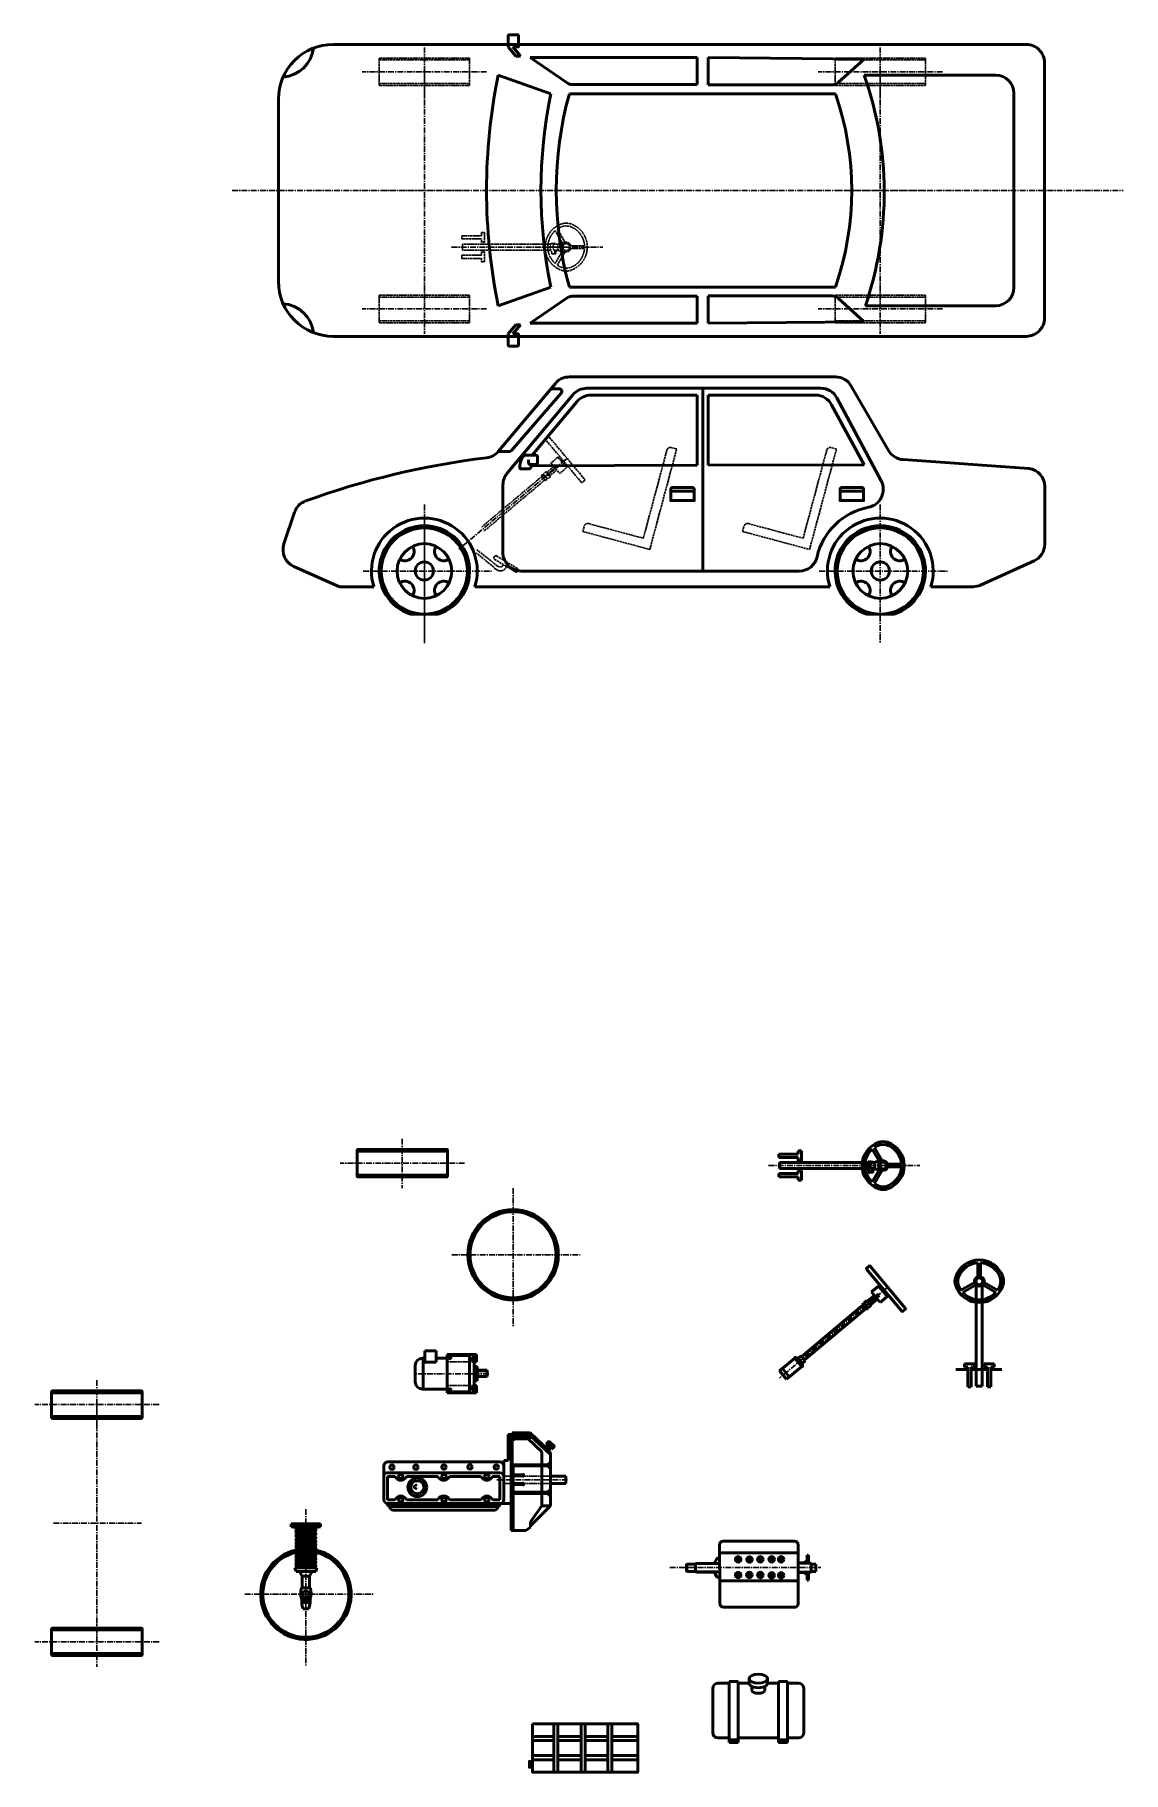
# Model space of a CAD drawing. Header units: millimetres. Extents: x 1201 to 14689, y -21074 to 18809.
# Drawn here: x 8720 to 14689, y -7993 to 1530 of the extents above; entities that cross this region are included whole.
import ezdxf

# ---------------------------------------------------------------- set-up
doc = ezdxf.new("R2010")
doc.units = ezdxf.units.MM
doc.linetypes.add('ACAD_ISO02W100', pattern=[15, 12, -3])
doc.linetypes.add('CENTER', pattern=[50.8, 31.75, -6.35, 6.35, -6.35])
for name, color, linetype, lineweight in [('中心线层', 1, 'CENTER', 25), ('剖面线层', 3, 'Continuous', 25), ('粗实线层', 250, 'Continuous', 50), ('虚线层', 4, 'ACAD_ISO02W100', 25)]:
    doc.layers.add(name, color=color, linetype=linetype, lineweight=lineweight)

# ---------------------------------------------------------------- blocks, each defined once
blk = doc.blocks.new('*X14')
at = {"layer": '粗实线层'}
for p, q in [((-160, 300), (-220, 300)), ((-160, 310), (-160, 300)), ((-160, 310), (-110, 310)), ((-160, 300), (-160, 0)), ((-110, 310), (-110, 300)), ((-50, 300), (-110, 300)), ((-110, 300), (-110, 0)), ((-50, 300), (-50, 325)), ((50, 300), (50, 325)), ((110, 300), (50, 300)), ((160, 310), (110, 310)), ((110, 310), (110, 300)), ((110, 300), (110, 0)), ((160, 310), (160, 300)), ((220, 300), (160, 300)), ((160, 300), (160, 0)), ((-250, 270), (-250, 30)), ((-35, 282.1), (-35, 260)), ((35, 282.1), (35, 260)), ((250, 30), (250, 270)), ((-220, 0), (-160, 0)), ((-160, 0), (-160, -10)), ((-110, 0), (-50, 0)), ((-110, -10), (-110, 0)), ((50, 0), (-50, 0)), ((50, 0), (110, 0)), ((110, -10), (110, 0)), ((160, 0), (220, 0)), ((160, 0), (160, -10)), ((-160, -25), (-160, -10)), ((-160, -10), (-110, -10)), ((-160, -10), (-110, -10)), ((-160, -25), (-110, -25)), ((-110, -25), (-110, -10)), ((160, -10), (110, -10)), ((110, -25), (110, -10)), ((110, -25), (160, -25)), ((160, -25), (160, -10))]:
    blk.add_line(p, q, dxfattribs=at)
for centre, start, end in [((-220, 270), 90, 180), ((220, 270), 0, 90), ((-220, 30), 180, 270), ((220, 30), 270, 360)]:
    blk.add_arc(centre, 30, start, end, dxfattribs=at)
blk.add_ellipse((0, 325), major_axis=(-50, 0), ratio=0.5, dxfattribs=at)
for centre, major_axis, ratio, start_param, end_param in [((0, 300), (-50, 0), 0.5, 0, 3.141593), ((0, 260), (35, 0), 0.428571, 3.141593, 6.283185)]:
    blk.add_ellipse(centre, major_axis=major_axis, ratio=ratio, start_param=start_param, end_param=end_param, dxfattribs=at)

msp = doc.modelspace()

# ---------------------------------------------------------------- hatches: boundary and pattern name
at = {"layer": '剖面线层'}
h = msp.add_hatch(dxfattribs=at)
h.set_pattern_fill('ANSI31', color=256, scale=2)
h.set_pattern_definition([(45, (1195.738, 14904.9104), (-4.490128, 4.490128), [])])
h.paths.add_polyline_path([(1582.4, -4184.9), (1563.1, -4184.9), (1563.1, -4129.1), (1553.1, -4129.1), (1553.1, -4197.9), (1582.4, -4197.9)])
h.paths.add_polyline_path([(1579.3, -4178.9), (1576.3, -4178.9, -0.309941), (1573.5, -4178.9), (1568.9, -4178.9, -0.309941), (1566.1, -4178.9), (1563.1, -4178.9), (1563.1, -4184.9), (1579.3, -4184.9)], flags=17)
h.paths.add_polyline_path([(1579.3, -4168.7), (1563.1, -4168.7), (1563.1, -4174.7), (1566.1, -4174.7, -0.309941), (1568.9, -4174.7), (1573.5, -4174.7, -0.309941), (1576.3, -4174.7), (1579.3, -4174.7)], flags=17)
h.paths.add_polyline_path([(1582.4, -4237.9), (1553.1, -4237.9), (1553.1, -4306.7), (1563.1, -4306.7), (1563.1, -4250.9), (1582.4, -4250.9)])
h.paths.add_polyline_path([(1579.3, -4250.9), (1563.1, -4250.9), (1563.1, -4256.9), (1566.1, -4256.9, -0.309941), (1568.9, -4256.9), (1573.5, -4256.9, -0.309941), (1576.3, -4256.9), (1579.3, -4256.9)], flags=17)
h.paths.add_polyline_path([(1579.3, -4261.1), (1576.3, -4261.1, -0.309941), (1573.5, -4261.1), (1568.9, -4261.1, -0.309941), (1566.1, -4261.1), (1563.1, -4261.1), (1563.1, -4267.1), (1579.3, -4267.1)], flags=17)
h.paths.add_polyline_path([(12160.3, 18797.6), (12179.5, 18797.6), (12179.5, 18809.5), (12160.3, 18809.5)], flags=9)

# ---------------------------------------------------------------- linework, layer by layer
at = {"layer": '中心线层', "lineweight": -3}
for p, q in [((10856.5, 1460.9), (10856.5, 1190)), ((13356.5, 1460.9), (13356.5, 1190)), ((11197.8, 1327.1), (10515.8, 1327.1)), ((13697.8, 1327.1), (13015.8, 1327.1)), ((10856.5, 160.9), (10856.5, -110)), ((13356.5, 160.9), (13356.5, -110)), ((11197.8, 27.1), (10515.8, 27.1)), ((13697.8, 27.1), (13015.8, 27.1)), ((10856.5, -1044.8), (10856.5, -1804.3)), ((13356.5, -1044.8), (13356.5, -1804.3)), ((10856.5, -1128), (10856.5, -1804.3)), ((10521.5, -1409.1), (11224.7, -1409.1)), ((13021.5, -1409.1), (13724.7, -1409.1)), ((10735.5, -4520.4), (10735.5, -4791.3)), ((11076.8, -4654.3), (10394.8, -4654.3)), ((11343, -4792), (11343, -5551.5)), ((11008, -5156.3), (11711.2, -5156.3)), ((9060.9, -5843.7), (9060.9, -6114.5)), ((9402.2, -5977.5), (8720.2, -5977.5)), ((10207, -6652.4), (10207, -7411.9)), ((9872, -7016.7), (10575.2, -7016.7)), ((9060.9, -7143.7), (9060.9, -7414.5)), ((9402.2, -7277.5), (8720.2, -7277.5))]:
    msp.add_line(p, q, dxfattribs=at)
at = {"layer": '中心线层'}
for p, q in [((10856.5, 1327.1), (10856.5, 27.1)), ((13356.5, 1327.1), (13356.5, 27.1)), ((9803.1, 677.1), (14688.6, 677.1)), ((10618.2, 677.1), (11101.7, 677.1)), ((13118.2, 677.1), (13601.7, 677.1)), ((11005.7, 366.3), (11835, 366.3)), ((11639, -791.5), (11044.9, -1290)), ((12743.7, -4667.4), (13573, -4667.4)), ((13397, -5334.5), (12802.9, -5833)), ((10996.5, -5732.9), (10996.5, -5713.3)), ((11126.5, -5732.9), (11126.5, -5713.3)), ((11209.1, -5808.1), (10800.1, -5808.1)), ((10984.5, -5723.1), (11008.4, -5723.1)), ((11138.4, -5723.1), (11114.5, -5723.1)), ((10984.5, -5893.1), (11008.4, -5893.1)), ((10996.5, -5883.3), (10996.5, -5902.9)), ((11138.4, -5893.1), (11114.5, -5893.1)), ((11126.5, -5883.3), (11126.5, -5902.9)), ((9060.9, -5977.5), (9060.9, -7277.5)), ((11254, -6389.8), (11641.6, -6389.8)), ((10207, -6550.2), (10207, -7349.7)), ((8822.6, -6627.5), (9306.1, -6627.5)), ((12202.5, -6870.2), (13031, -6870.2)), ((10183.3, -7016.7), (10230.8, -7016.7))]:
    msp.add_line(p, q, dxfattribs=at)
at = {"layer": '粗实线层'}
for p, q in [((11316.6, 1463.8), (11358.4, 1413.1)), ((11341.7, 1463.8), (11383.5, 1413.1)), ((11358.4, 1413.1), (11383.5, 1413.1)), ((11437.3, 1404.7), (12353.2, 1404.7)), ((11638.8, 1266.3), (11437.3, 1404.7)), ((12353.2, 1404.7), (12353.2, 1256.6)), ((12413.2, 1404.7), (13268.3, 1396.6)), ((12413.2, 1255.5), (12413.2, 1404.7)), ((13268.3, 1396.6), (13125, 1268.3)), ((11550.5, 1207), (11262, 1309.4)), ((12353.2, 1256.6), (11667.1, 1257.5)), ((13091.7, 1255.5), (12413.2, 1255.5)), ((13268.3, 1309.2), (13989.3, 1309.2)), ((11651.6, 1207), (13110.8, 1207)), ((14089.3, 1209.2), (14089.3, 677.1)), ((14089.3, 144.9), (14089.3, 677.1)), ((11550.5, 147.1), (11262, 44.7)), ((11651.6, 147.1), (13110.8, 147.1)), ((12353.2, 97.6), (11667.1, 96.6)), ((12353.2, -50.6), (12353.2, 97.6)), ((13091.7, 98.6), (12413.2, 98.6)), ((12413.2, 98.6), (12413.2, -50.6)), ((11638.8, 87.8), (11437.3, -50.6)), ((13268.3, -42.5), (13125, 85.8)), ((13274.4, 44.9), (13989.3, 44.9)), ((11316.6, -109.6), (11358.4, -59)), ((11341.7, -109.6), (11383.5, -59)), ((11358.4, -59), (11383.5, -59)), ((11437.3, -50.6), (12353.2, -50.6)), ((12413.2, -50.6), (13268.3, -42.5)), ((11262, -753.8), (11575, -380.8)), ((11651.6, -345.1), (13110.8, -345.1)), ((11310.8, -872.3), (11670.9, -443.1)), ((11334.3, -748.6), (11606.8, -434.9)), ((11595.5, -410.1), (11550.5, -410.1)), ((11747.5, -407.4), (13030.6, -407.2)), ((11769.7, -445.3), (12353.2, -445.2)), ((12353.2, -445.2), (12353.2, -829.6)), ((12383.2, -407.3), (12383.2, -1409.1)), ((12413.2, -445.2), (13001.6, -445.1)), ((12413.2, -445.2), (12413.2, -829.4)), ((13118.8, -460.2), (13361.1, -914.3)), ((13197.4, -395.1), (13401.6, -748.9)), ((11447.5, -773.7), (11693.1, -481)), ((13268.3, -826.4), (13089.5, -497.4)), ((11262, -753.8), (11323, -753.8)), ((11384.6, -849.9), (11424.7, -849.9)), ((11398.6, -780.2), (11403.1, -777.1)), ((11467.6, -773.7), (11414.3, -773.7)), ((11427.3, -814.6), (11427.3, -800.3)), ((11467.5, -824.6), (11437.3, -824.6)), ((11442.1, -836.9), (11442.1, -824.6)), ((11442.1, -832.8), (12353.2, -829.6)), ((11467.5, -824.6), (11467.6, -824.6)), ((11477.6, -814.6), (11477.6, -783.7)), ((12413.2, -829.4), (13268.3, -826.4)), ((13481.3, -798.6), (14171.2, -846.6)), ((11287.4, -936.5), (11287.4, -1309.1)), ((14258, -945.7), (14258, -1262.3)), ((12207.6, -970.7), (12336, -970.7)), ((13136.1, -970.7), (13264.6, -970.7)), ((10086.8, -1260.9), (10144.9, -1087.1)), ((10391.2, -1495.1), (10141.1, -1384)), ((11387.4, -1409.1), (12912.2, -1409.1)), ((13906, -1486.2), (14199.3, -1353.4)), ((10391.2, -1495.1), (10579.6, -1495.1)), ((11133.5, -1495.1), (13079.6, -1495.1)), ((13633.5, -1495.1), (13864.7, -1495.1)), ((10780.3, -1645.1), (10932.7, -1645.1)), ((13280.3, -1645.1), (13432.7, -1645.1)), ((13366.1, -4641.8), (13323.9, -4568.2)), ((10487.5, -4589.3), (10983.5, -4589.3)), ((12800.3, -4623), (12800.3, -4605.2)), ((12800.3, -4605.2), (12906.9, -4605.2)), ((12895.1, -4623), (12800.3, -4623)), ((13287.6, -4651.1), (12804.1, -4651.1)), ((12804.1, -4651.1), (12804.1, -4683.7)), ((12906.9, -4623), (12895.1, -4623)), ((12906.9, -4605.2), (12906.9, -4587.4)), ((12906.9, -4587.4), (12924.7, -4587.4)), ((12906.9, -4640.8), (12906.9, -4623)), ((12924.7, -4640.8), (12906.9, -4640.8)), ((12924.7, -4587.4), (12924.7, -4640.8)), ((13289.6, -4647.5), (13308.2, -4646.5)), ((13328.5, -4651.1), (13304.6, -4651.1)), ((13353.1, -4649.3), (13311.5, -4577.9)), ((13330.2, -4647.2), (13366.1, -4641.8)), ((13397.5, -4660), (13472.8, -4660)), ((10487.5, -4719.3), (10983.5, -4719.3)), ((12895.1, -4711.9), (12800.3, -4711.9)), ((12800.3, -4711.9), (12800.3, -4729.7)), ((12800.3, -4729.7), (12906.9, -4729.7)), ((13287.7, -4683.7), (12804.1, -4683.7)), ((12906.9, -4711.9), (12895.1, -4711.9)), ((12924.7, -4694.1), (12906.9, -4694.1)), ((12906.9, -4694.1), (12906.9, -4711.9)), ((12906.9, -4729.7), (12906.9, -4747.4)), ((12906.9, -4747.4), (12924.7, -4747.4)), ((12924.7, -4747.4), (12924.7, -4694.1)), ((13292.1, -4690.6), (13293.2, -4702.1)), ((13293.2, -4702.1), (13293.3, -4702.1)), ((13296.8, -4704.9), (13312.8, -4703.9)), ((13328.5, -4683.7), (13304.7, -4683.7)), ((13309.3, -4689.3), (13310.4, -4701.5)), ((13353.2, -4685.7), (13311.4, -4756.8)), ((13366, -4693.1), (13324, -4766.7)), ((13330.2, -4687.7), (13366, -4693.1)), ((13397.5, -4674.8), (13472.8, -4674.8)), ((13474.7, -5465.4), (13281.5, -5235.2)), ((13294.5, -5218.8), (13282.1, -5229.2)), ((13300.4, -5219.3), (13493.6, -5449.6)), ((13891.7, -5276.2), (13891.7, -5200)), ((13906.7, -5276.2), (13906.7, -5200)), ((13346.5, -5328), (13308.5, -5359.9)), ((13346.5, -5328), (13308.5, -5359.9)), ((13346.5, -5328), (13364.1, -5349)), ((13873.2, -5308), (13798.8, -5350.8)), ((13880.8, -5321.2), (13808.6, -5363.3)), ((13882.7, -5311.6), (13882.7, -5876.9)), ((13915.7, -5311.6), (13915.7, -5876.9)), ((13917.7, -5321.1), (13989.7, -5363.4)), ((13925.1, -5308.1), (13999.7, -5350.7)), ((13264.2, -5422.9), (13256.6, -5429.3)), ((13264.2, -5422.9), (13286.8, -5449.8)), ((13271.2, -5423.6), (13267.4, -5426.7)), ((13283.2, -5407), (13268, -5419.8)), ((13290.6, -5446.6), (13268, -5419.8)), ((13286.4, -5410.8), (13283.2, -5407)), ((13291.5, -5416.8), (13283.9, -5423.2)), ((13283.9, -5423.2), (13290, -5430.4)), ((13324.4, -5378.9), (13286.4, -5410.8)), ((13302.6, -5430.1), (13286.4, -5410.8)), ((13297.6, -5424), (13290, -5430.4)), ((13332, -5385.4), (13292.7, -5418.3)), ((13335.5, -5389.6), (13296.3, -5422.5)), ((13340.6, -5398.2), (13302.6, -5430.1)), ((13308.5, -5359.9), (13330.7, -5386.4)), ((13344.5, -5372), (13330.5, -5383.7)), ((13336.9, -5391.3), (13330.5, -5383.7)), ((13330.5, -5383.7), (13332, -5385.4)), ((13332.5, -5388.5), (13347.7, -5375.8)), ((13334.3, -5390.6), (13356.5, -5417.2)), ((13336.9, -5391.3), (13335.5, -5389.6)), ((13350.9, -5379.6), (13336.9, -5391.3)), ((13347.7, -5375.8), (13344.5, -5372)), ((13347.7, -5375.8), (13350.9, -5379.6)), ((13394.6, -5385.3), (13356.5, -5417.2)), ((13370, -5340.6), (13362.4, -5347)), ((13364.1, -5349), (13394.6, -5385.3)), ((13378.6, -5366.3), (13386.2, -5359.9)), ((13259.8, -5433.1), (12925.4, -5713.8)), ((13276, -5452.4), (12941.5, -5733)), ((13259.8, -5433.1), (13031.8, -5624.5)), ((13276, -5452.4), (13256.6, -5429.3)), ((13276, -5452.4), (13279.2, -5456.2)), ((13286.8, -5449.8), (13279.2, -5456.2)), ((13287.4, -5442.8), (13283.6, -5446)), ((13305.8, -5433.9), (13290.6, -5446.6)), ((13302.6, -5430.1), (13305.8, -5433.9)), ((13493, -5455.5), (13480.6, -5465.9)), ((10858.2, -5745.8), (10858.2, -5682.9)), ((10858.2, -5682.9), (10920.4, -5682.9)), ((10920.4, -5745.8), (10920.4, -5682.9)), ((11141.5, -5703.1), (10981.5, -5703.1)), ((10981.5, -5703.1), (10981.5, -5743.1)), ((10981.5, -5708.1), (11103.7, -5708.1)), ((10981.5, -5908.1), (10981.5, -5708.1)), ((11103.7, -5908.1), (11103.7, -5708.1)), ((11141.5, -5703.1), (11141.5, -5743.1)), ((12922.2, -5710), (12907, -5722.7)), ((12925.4, -5713.8), (12922.2, -5710)), ((10806.5, -5853.1), (10806.5, -5763.1)), ((10858.2, -5723.1), (10846.5, -5723.1)), ((10849.4, -5893.1), (10849.4, -5723.1)), ((10920.4, -5745.8), (10858.2, -5745.8)), ((10981.5, -5723.1), (10920.4, -5723.1)), ((11129.5, -5730.1), (11103.7, -5730.1)), ((11129.5, -5886.1), (11129.5, -5730.1)), ((11141.5, -5743.1), (11129.5, -5743.1)), ((11146.5, -5768.1), (11129.5, -5768.1)), ((11146.5, -5848.1), (11146.5, -5768.1)), ((11201.5, -5792.1), (11146.5, -5792.1)), ((11152.2, -5788.6), (11201.5, -5788.6)), ((11152.2, -5792.1), (11152.2, -5788.6)), ((11201.5, -5824.1), (11201.5, -5788.6)), ((12887.7, -5722.9), (12804.1, -5793.1)), ((12804.1, -5793.1), (12842.4, -5838.7)), ((12819.3, -5780.3), (12857.6, -5825.9)), ((12926, -5768.5), (12842.4, -5838.7)), ((12906.9, -5745.7), (12887.7, -5722.9)), ((12910.7, -5742.5), (12891.5, -5719.7)), ((12907, -5722.7), (12891.5, -5719.7)), ((12906.9, -5745.7), (12926, -5768.5)), ((12907, -5722.7), (12929.5, -5749.6)), ((12910.7, -5742.5), (12929.8, -5765.3)), ((12925.4, -5713.8), (12941.5, -5733)), ((12944.7, -5736.8), (12929.5, -5749.6)), ((12929.5, -5749.6), (12929.8, -5765.3)), ((12941.5, -5733), (12944.7, -5736.8)), ((13836.2, -5784.8), (13770.2, -5784.8)), ((13818.2, -5772.8), (13818.2, -5754.8)), ((13818.2, -5754.8), (13872.2, -5754.8)), ((13836.2, -5772.8), (13818.2, -5772.8)), ((13836.2, -5880.8), (13836.2, -5772.8)), ((13854.2, -5772.8), (13854.2, -5784.8)), ((13872.2, -5772.8), (13854.2, -5772.8)), ((13944.2, -5784.8), (13854.2, -5784.8)), ((13854.2, -5784.8), (13854.2, -5880.8)), ((13872.2, -5754.8), (13872.2, -5772.8)), ((13980.2, -5754.8), (13926.2, -5754.8)), ((13926.2, -5754.8), (13926.2, -5772.8)), ((13926.2, -5772.8), (13944.2, -5772.8)), ((13944.2, -5772.8), (13944.2, -5784.8)), ((13944.2, -5784.8), (13944.2, -5880.8)), ((13962.2, -5880.8), (13962.2, -5772.8)), ((13962.2, -5772.8), (13980.2, -5772.8)), ((14023.5, -5784.8), (13962.2, -5784.8)), ((13980.2, -5772.8), (13980.2, -5754.8)), ((10981.5, -5893.1), (10846.5, -5893.1)), ((10981.5, -5913.1), (10981.5, -5873.1)), ((11129.5, -5886.1), (11103.7, -5886.1)), ((11146.5, -5848.1), (11129.5, -5848.1)), ((11129.5, -5873.1), (11141.5, -5873.1)), ((11141.5, -5913.1), (11141.5, -5873.1)), ((11201.5, -5824.1), (11146.5, -5824.1)), ((13854.2, -5880.8), (13836.2, -5880.8)), ((13882.7, -5876.9), (13915.7, -5876.9)), ((13944.2, -5880.8), (13962.2, -5880.8)), ((8812.9, -5912.5), (9308.9, -5912.5)), ((10981.5, -5908.1), (11103.7, -5908.1)), ((11141.5, -5913.1), (10981.5, -5913.1)), ((8812.9, -6042.5), (9308.9, -6042.5)), ((11316, -6283.6), (11316, -6142.1)), ((11328, -6142.1), (11316, -6142.1)), ((11338.8, -6142), (11328, -6142)), ((11331.9, -6142), (11331.9, -6667.6)), ((11435.9, -6132.9), (11338.8, -6132.9)), ((11338.8, -6132.9), (11338.8, -6301.9)), ((11431.8, -6142.1), (11338.8, -6142.1)), ((11353.7, -6157.7), (11345.8, -6149.7)), ((11353.7, -6165.5), (11345.8, -6173.4)), ((11448.4, -6157.7), (11353.7, -6157.7)), ((11419.3, -6165.5), (11353.7, -6165.5)), ((11419.3, -6165.5), (11425.5, -6165.5)), ((11425.5, -6165.5), (11501.4, -6236.3)), ((11431.8, -6142.1), (11548.2, -6251.5)), ((11545.2, -6235.1), (11435.9, -6132.9)), ((11524.7, -6194.6), (11536.1, -6184)), ((11533.9, -6181.9), (11538.3, -6177.8)), ((11536.1, -6184), (11533.9, -6181.9)), ((11536.1, -6184), (11564.9, -6211.1)), ((11538.3, -6177.8), (11571.5, -6209.1)), ((11291.4, -6283.6), (11316, -6283.6)), ((11291.4, -6283.6), (11291.4, -6371.8)), ((11501.4, -6236.3), (11501.4, -6307.9)), ((11522.4, -6213.8), (11533.5, -6202.8)), ((11533.5, -6202.8), (11524.7, -6194.6)), ((11533.5, -6202.8), (11544.8, -6213.4)), ((11544.8, -6213.4), (11533.8, -6224.4)), ((11544.8, -6213.4), (11553.6, -6221.7)), ((11548.2, -6251.5), (11545.2, -6235.1)), ((11548.2, -6533.3), (11548.2, -6251.5)), ((11553.6, -6221.7), (11564.9, -6211.1)), ((11564.9, -6211.1), (11567.1, -6213.2)), ((11567.1, -6213.2), (11571.5, -6209.1)), ((10634.6, -6366.9), (10634.6, -6312.3)), ((10634.6, -6366.9), (10634.6, -6499)), ((10650.2, -6351.3), (11270.9, -6351.3)), ((10655.2, -6291.8), (10994.9, -6291.8)), ((10655.2, -6371.8), (10696.2, -6371.8)), ((10655.2, -6371.8), (10655.2, -6499)), ((10655.2, -6371.8), (10655.2, -6392.3)), ((10757.8, -6371.8), (10931.2, -6371.8)), ((10994.9, -6291.8), (11270.9, -6291.8)), ((10994.9, -6371.8), (11168.3, -6371.8)), ((11229.8, -6371.8), (11270.9, -6371.8)), ((11270.9, -6371.8), (11270.9, -6499)), ((11291.4, -6371.8), (11291.4, -6499)), ((11338.8, -6301.9), (11343.6, -6307.9)), ((11532.4, -6307.9), (11343.6, -6307.9)), ((11343.6, -6307.9), (11343.6, -6667.6)), ((11532.4, -6313.9), (11343.6, -6313.9)), ((11343.6, -6361.9), (11397.6, -6361.9)), ((11397.6, -6367.9), (11343.6, -6367.9)), ((11397.6, -6361.9), (11403.6, -6355.9)), ((11397.6, -6361.9), (11397.6, -6367.9)), ((11397.6, -6367.9), (11403.6, -6373.9)), ((11501.4, -6313.9), (11501.4, -6458.1)), ((11532.4, -6307.9), (11543.6, -6296.4)), ((11532.4, -6307.9), (11532.4, -6313.9)), ((11532.4, -6313.9), (11543.6, -6324.9)), ((11548.2, -6369.8), (11632.1, -6369.8)), ((11632.1, -6369.8), (11632.1, -6409.8)), ((10815.4, -6415.3), (10796.1, -6428.9)), ((10796.1, -6428.9), (10814.7, -6440.7)), ((11343.6, -6410.1), (11397.6, -6410.1)), ((11397.6, -6416.1), (11343.6, -6416.1)), ((11532.4, -6458.1), (11343.6, -6458.1)), ((11532.4, -6464.1), (11343.6, -6464.1)), ((11397.6, -6410.1), (11403.6, -6404.1)), ((11397.6, -6410.1), (11397.6, -6416.1)), ((11397.6, -6416.1), (11403.6, -6422.1)), ((11501.4, -6464.1), (11501.4, -6533.3)), ((11532.4, -6458.1), (11543.6, -6446.7)), ((11532.4, -6458.1), (11532.4, -6464.1)), ((11532.4, -6464.1), (11543.6, -6475.3)), ((11632.1, -6409.8), (11548.2, -6409.8)), ((10655.2, -6499), (10696.2, -6499)), ((11331.9, -6519.5), (10655.2, -6519.5)), ((10655.2, -6519.5), (10655.2, -6523.9)), ((11258.9, -6535.9), (10667.2, -6535.9)), ((10667.2, -6535.9), (10667.2, -6538.5)), ((10685.2, -6556.5), (11240.9, -6556.5)), ((10757.8, -6499), (10931.2, -6499)), ((10994.9, -6499), (11168.3, -6499)), ((11229.8, -6499), (11270.9, -6499)), ((11258.9, -6535.9), (11258.9, -6538.5)), ((11270.9, -6519.5), (11270.9, -6523.9)), ((11548.2, -6533.3), (11438.7, -6642.5)), ((11501.4, -6533.3), (11438.7, -6619.2)), ((11548.2, -6533.3), (11501.4, -6533.3)), ((10287, -6631.7), (10127, -6631.7)), ((10127, -6631.7), (10127, -6646.7)), ((10127, -6646.7), (10287, -6646.7)), ((10147, -6656.7), (10147, -6646.7)), ((10147, -6656.7), (10267, -6656.7)), ((10147, -6656.7), (10267, -6656.7)), ((10157, -6666.7), (10257, -6661.7)), ((10257, -6661.7), (10157, -6671.7)), ((10183.5, -6669.1), (10184.6, -6665.3)), ((10229.2, -6664.5), (10228.9, -6663.1)), ((10267, -6656.7), (10267, -6646.7)), ((10287, -6646.7), (10287, -6631.7)), ((11413.4, -6667.6), (11438.7, -6648.5)), ((11438.7, -6619.2), (11438.7, -6648.5)), ((10157, -6681.7), (10257, -6671.7)), ((10157, -6681.7), (10179.2, -6683.9)), ((10157.1, -6691.3), (10256.6, -6681.2)), ((10157.1, -6701.3), (10257.1, -6691.2)), ((10157.1, -6701.3), (10177, -6703.3)), ((10157.1, -6712.8), (10256.6, -6702.7)), ((10157.1, -6722.8), (10257.1, -6712.7)), ((10157.1, -6722.8), (10177, -6724.7)), ((10157.1, -6733), (10256.6, -6723)), ((10157.1, -6743), (10257.1, -6732.9)), ((10157.1, -6750.9), (10256.6, -6740.9)), ((10157.1, -6743), (10177, -6745)), ((10157.1, -6760.9), (10257.1, -6750.8)), ((10157.1, -6770.3), (10256.6, -6760.2)), ((10157.1, -6760.9), (10177, -6762.9)), ((10169.7, -6670.5), (10167.5, -6666.2)), ((10177, -6691.7), (10180.5, -6679.4)), ((10177, -6691.7), (10237, -6691.7)), ((10177, -6691.7), (10177, -6772.4)), ((10237, -6691.7), (10232, -6674.2)), ((10233.4, -6678.9), (10256.6, -6681.2)), ((10237, -6781.4), (10237, -6691.7)), ((10237, -6700.7), (10256.6, -6702.7)), ((10237, -6721), (10256.6, -6723)), ((10237, -6738.9), (10256.6, -6740.9)), ((10237, -6758.3), (10256.6, -6760.2)), ((11331.9, -6667.6), (11413.4, -6667.6)), ((12477, -7011.5), (12474.8, -6745.6)), ((12494.8, -6725.5), (12885.9, -6725.8)), ((12905.9, -7068.5), (12905.9, -6745.8)), ((10157, -6827.3), (10256.5, -6817.2)), ((10157, -6837.3), (10257, -6827.2)), ((10157, -6846.8), (10256.5, -6836.7)), ((10157, -6837.3), (10184.5, -6840)), ((10157, -6856.8), (10257, -6846.7)), ((10157.1, -6780.3), (10257.1, -6770.2)), ((10157.1, -6789.4), (10256.6, -6779.4)), ((10157.1, -6780.3), (10177, -6782.3)), ((10157.1, -6799.4), (10257.1, -6789.3)), ((10157.1, -6808.4), (10256.6, -6798.3)), ((10157.1, -6799.4), (10184.6, -6802.2)), ((10157.1, -6818.4), (10257.1, -6808.3)), ((10157.1, -6818.4), (10184.6, -6821.1)), ((10177, -6772.4), (10177, -6786.7)), ((10178.5, -6786.7), (10177, -6786.7)), ((10178.5, -6786.7), (10184, -6786.7)), ((10184.5, -6796.7), (10184.5, -6844)), ((10184.5, -6834.5), (10184.5, -6840.9)), ((10184.5, -6854), (10184.5, -6860.4)), ((10184.6, -6796.7), (10184.6, -6803)), ((10184.6, -6815.6), (10184.6, -6822)), ((10229.5, -6792.1), (10229.5, -6839.5)), ((10229.5, -6814.5), (10256.5, -6817.2)), ((10229.5, -6830), (10229.5, -6838.6)), ((10229.5, -6834), (10256.5, -6836.7)), ((10229.5, -6849.5), (10229.5, -6858.1)), ((10257, -6856.7), (10229.5, -6854)), ((10229.6, -6792.1), (10229.6, -6800.8)), ((10229.6, -6795.6), (10256.6, -6798.3)), ((10229.6, -6811.1), (10229.6, -6819.7)), ((10237, -6777.4), (10256.6, -6779.4)), ((12296, -6851.6), (12294, -6853.6)), ((12294, -6853.6), (12294, -6889.6)), ((12296, -6851.6), (12296, -6871.6)), ((12344, -6851.6), (12296, -6851.6)), ((12340, -6851.6), (12340, -6851.6)), ((12475.6, -6848.8), (12344, -6848.8)), ((12344, -6848.8), (12344, -6894.4)), ((12344, -6851.6), (12344, -6871.6)), ((12344, -6851.6), (12344, -6851.6)), ((12350.6, -6847.8), (12349.6, -6848.8)), ((12349.6, -6848.8), (12475.6, -6848.8)), ((12443.5, -6847.8), (12350.6, -6847.8)), ((12447.9, -6845.2), (12460.6, -6822.1)), ((12467, -6819.5), (12465, -6819.5)), ((12474.6, -6819.5), (12467, -6819.5)), ((12475.2, -6790.7), (12905.9, -6790.7)), ((12939.4, -6842.6), (12905.9, -6844.4)), ((12950.2, -6846.5), (12905.9, -6846.5)), ((12950.2, -6846.5), (12977.8, -6846.5)), ((12953.2, -6834), (12954.2, -6834)), ((12953.2, -6843.5), (12963.2, -6843.5)), ((12956.2, -6803.5), (12956.2, -6819)), ((12956.2, -6803.5), (12963.2, -6803.5)), ((12956.2, -6819), (12956.2, -6832)), ((12956.2, -6832), (12956.2, -6832)), ((12963.2, -6803.5), (12963.2, -6841.5)), ((12963.2, -6843.5), (12963.2, -6821.5)), ((12963.2, -6841.3), (12963.2, -6843.5)), ((12977.8, -6846.5), (12977.8, -6896.5)), ((12977.8, -6851.6), (13003.1, -6851.6)), ((13003.1, -6851.6), (13003.1, -6891.6)), ((10147, -6871.7), (10267, -6871.7)), ((10147, -6871.7), (10267, -6871.7)), ((10147, -6871.7), (10153.3, -6893.1)), ((10153.3, -6893.1), (10260.8, -6893.1)), ((10157, -6861.8), (10257, -6856.7)), ((10157, -6856.8), (10184.5, -6859.5)), ((10157, -6871.7), (10257, -6866.7)), ((10187.2, -6918.5), (10172.6, -6893.1)), ((10184.5, -6870.3), (10184.5, -6871.7)), ((10187.2, -6981.7), (10187.2, -6918.5)), ((10187.2, -6918.5), (10207, -6918.5)), ((10226.8, -6918.5), (10207, -6918.5)), ((10226.8, -6918.5), (10241.4, -6893.1)), ((10226.8, -6981.7), (10226.8, -6918.5)), ((10229.5, -6868.1), (10229.5, -6871.7)), ((10267, -6871.7), (10260.8, -6893.1)), ((12296, -6891.6), (12294, -6889.6)), ((12296, -6891.6), (12296, -6871.6)), ((12344, -6891.6), (12296, -6891.6)), ((12340, -6891.6), (12340, -6891.6)), ((12344, -6891.6), (12344, -6871.6)), ((12344, -6891.6), (12344, -6891.6)), ((12476, -6894.4), (12344, -6894.4)), ((12349.6, -6894.4), (12350.6, -6895.4)), ((12349.6, -6894.4), (12476, -6894.4)), ((12443.5, -6895.4), (12350.6, -6895.4)), ((12447.9, -6898), (12460.6, -6921.1)), ((12467, -6923.7), (12465, -6923.7)), ((12477, -6923.7), (12467, -6923.7)), ((12476.4, -6943.5), (12905.9, -6943.5)), ((12950.2, -6896.5), (12905.9, -6896.5)), ((12905.9, -6898.6), (12939.4, -6900.4)), ((12950.2, -6896.5), (12977.8, -6896.5)), ((12953.2, -6899.5), (12963.2, -6899.5)), ((12953.2, -6909), (12954.2, -6909)), ((12956.2, -6924), (12956.2, -6911)), ((12956.2, -6911), (12956.2, -6911)), ((12956.2, -6939.5), (12956.2, -6924)), ((12956.2, -6939.5), (12963.2, -6939.5)), ((12963.2, -6899.5), (12963.2, -6921.5)), ((12963.2, -6901.5), (12963.2, -6899.5)), ((12963.2, -6921.5), (12963.2, -6939.5)), ((12977.8, -6891.6), (13003.1, -6891.6)), ((10183.3, -6981.7), (10230.8, -6981.7)), ((10183.3, -7041.7), (10230.8, -7041.7)), ((10184.5, -7041.7), (10184.5, -7061.7)), ((10229.5, -7041.7), (10229.5, -7061.7)), ((10232.5, -7041.7), (10229.5, -7046.1)), ((12477, -7011.5), (12477, -7067.3)), ((12477, -7011.5), (12477, -7067.3)), ((10184.5, -7051.7), (10229.5, -7051.7)), ((10184.5, -7061.7), (10229.5, -7061.7)), ((10192, -7096.7), (10222, -7096.7)), ((12885.8, -7088.5), (12497, -7087.3)), ((8812.9, -7212.5), (9308.9, -7212.5)), ((8812.9, -7342.5), (9308.9, -7342.5)), ((11450.3, -7796.2), (11566.4, -7796.2)), ((11566.4, -7727.8), (11566.4, -7992.5)), ((11588.6, -7727.8), (11588.6, -7992.5)), ((11588.6, -7796.2), (11716.3, -7796.2)), ((11716.3, -7727.8), (11716.3, -7992.5)), ((11738.5, -7727.8), (11738.5, -7992.5)), ((11738.5, -7796.2), (11862.2, -7796.2)), ((11862.2, -7727.8), (11862.2, -7992.5)), ((11884.3, -7727.8), (11884.3, -7992.5)), ((11884.3, -7796.2), (12026.6, -7796.2)), ((11450.3, -7819.3), (11566.4, -7819.3)), ((11450.3, -7901.1), (11566.4, -7901.1)), ((11588.6, -7819.3), (11716.3, -7819.3)), ((11588.6, -7901.1), (11716.3, -7901.1)), ((11738.5, -7819.3), (11862.2, -7819.3)), ((11738.5, -7901.1), (11862.2, -7901.1)), ((11884.3, -7819.3), (12026.6, -7819.3)), ((11884.3, -7901.1), (12026.6, -7901.1)), ((11450.3, -7924.2), (11566.4, -7924.2)), ((11588.6, -7924.2), (11716.3, -7924.2)), ((11738.5, -7924.2), (11862.2, -7924.2)), ((11884.3, -7924.2), (12026.6, -7924.2))]:
    msp.add_line(p, q, dxfattribs=at)
for points in [[(11316.6, 1463.8), (11316.6, 1525, -0.414214), (11321.6, 1530), (11367.4, 1530, -0.414214), (11372.4, 1525), (11372.4, 1463.8), (11341.7, 1463.8)], [(11316.6, -109.6), (11316.6, -170.9, 0.414214), (11321.6, -175.9), (11367.4, -175.9, 0.414214), (11372.4, -170.9), (11372.4, -109.6), (11341.7, -109.6)], [(10487.5, -4654.3), (10487.5, -4583.8, -0.414214), (10492.5, -4578.8), (10978.5, -4578.8, -0.414214), (10983.5, -4583.8), (10983.5, -4654.3)], [(10487.5, -4654.3), (10487.5, -4724.8, 0.414214), (10492.5, -4729.8), (10978.5, -4729.8, 0.414214), (10983.5, -4724.8), (10983.5, -4654.3)], [(8812.9, -5977.5), (8812.9, -5907, -0.414214), (8817.9, -5902), (9303.9, -5902, -0.414214), (9308.9, -5907), (9308.9, -5977.5)], [(8812.9, -5977.5), (8812.9, -6048, 0.414214), (8817.9, -6053), (9303.9, -6053, 0.414214), (9308.9, -6048), (9308.9, -5977.5)], [(8812.9, -7277.5), (8812.9, -7207, -0.414214), (8817.9, -7202), (9303.9, -7202, -0.414214), (9308.9, -7207), (9308.9, -7277.5)], [(8812.9, -7277.5), (8812.9, -7348, 0.414214), (8817.9, -7353), (9303.9, -7353, 0.414214), (9308.9, -7348), (9308.9, -7277.5)]]:
    msp.add_lwpolyline(points, format="xyb", dxfattribs=at)
for points in [[(10356.5, -122.9), (14156.5, -122.9, 0.414214), (14256.5, -22.9), (14256.5, 1377.1, 0.414214), (14156.5, 1477.1), (10356.5, 1477.1, 0.414214), (10056.5, 1177.1), (10056.5, 177.1, 0.414214)], [(12217.6, -951.3), (12326, -951.3, -0.414214), (12336, -961.3), (12336, -1023), (12207.6, -1023), (12207.6, -961.3, -0.414214)], [(13146.1, -951.3), (13254.6, -951.3, -0.414214), (13264.6, -961.3), (13264.6, -1023), (13136.1, -1023), (13136.1, -961.3, -0.414214)]]:
    msp.add_lwpolyline(points, format="xyb", close=True, dxfattribs=at)
for points in [[(11450.3, -7727.8), (12026.6, -7727.8), (12026.6, -7992.5), (11450.3, -7992.5)], [(11450.3, -7964.7), (11432.5, -7964.7), (11432.5, -7933.3), (11450.3, -7933.3)]]:
    msp.add_lwpolyline(points, close=True, dxfattribs=at)
for centre, radius in [((10856.5, -1409.1), 236), ((13356.5, -1409.1), 236), ((10856.5, -1409.1), 150), ((13356.5, -1409.1), 150), ((10856.5, -1409.1), 50), ((13356.5, -1409.1), 50), ((13372.2, -4667.4), 19), ((11343, -5156.3), 248), ((11343, -5156.3), 236), ((13899.2, -5301.8), 19.2), ((11126.5, -5723.1), 6.5), ((11126.5, -5893.1), 6.5), ((10678.9, -6320.6), 12), ((10727, -6371.8), 12), ((10818.1, -6430.8), 51.3), ((10809.9, -6320.6), 12), ((10963.8, -6319.7), 12), ((10964.2, -6371.8), 12), ((11106.3, -6318.8), 12), ((11199, -6371.8), 12), ((11250.6, -6319.7), 12), ((10818.1, -6430.8), 35.9), ((10727, -6499), 12), ((10964.2, -6499), 12), ((11199, -6499), 12), ((12577, -6825.9), 15), ((12577, -6825.9), 7.5), ((12639.3, -6826.9), 15), ((12639.3, -6826.9), 7.5), ((12698.7, -6825.9), 15), ((12698.7, -6825.9), 7.5), ((12760.8, -6825.6), 15), ((12760.8, -6825.6), 7.5), ((12812.6, -6825.6), 15), ((12812.6, -6825.6), 7.5), ((12577, -6911.7), 15), ((12577, -6911.7), 7.5), ((12638.3, -6910.7), 15), ((12638.3, -6910.7), 7.5), ((12698.7, -6911.7), 15), ((12698.7, -6911.7), 7.5), ((12760.8, -6913.6), 15), ((12760.8, -6913.6), 7.5), ((12812.6, -6913.6), 15), ((12812.6, -6913.6), 7.5), ((10207, -7016.7), 18)]:
    msp.add_circle(centre, radius, dxfattribs=at)
for centre, radius, start, end in [((10070.3, 1477.1), 179.1, 273.78431, 353.51706), ((14323.9, 677.1), 3126.5, 168.33129, 191.66871), ((11667.1, 1307.5), 50, 235.5091, 269.92078), ((13091.7, 1305.5), 50, 270, 311.84749), ((11449.7, 668.2), 1928.3, 341.14014, 19.41567), ((13989.3, 1209.2), 100, 0, 90), ((14089.5, 677.1), 2593.7, 168.21096, 191.78904), ((13560.5, 677.1), 1981.1, 164.48539, 195.51461), ((11573, 677.1), 1626.6, 340.98653, 19.01347), ((11667.1, 46.6), 50, 90.07922, 124.4909), ((13091.7, 48.6), 50, 48.15251, 90), ((13989.3, 144.9), 100, 270, 0), ((10070.3, -122.9), 179.1, 6.48294, 86.21569), ((11651.6, -445.1), 100, 90, 140), ((13110.8, -445.1), 100, 30, 90), ((11595.5, -425.1), 15, 319.01687, 90), ((11747.5, -507.4), 100, 90.00726, 140), ((11769.7, -545.3), 100, 90.0075, 140), ((13001.7, -545.1), 100, 28.51843, 90.0075), ((13030.6, -507.2), 100, 28.08212, 90.00726), ((11185.4, -689.5), 100, 276.88714, 320), ((11323, -738.8), 15, 270, 319.01687), ((13488.2, -698.9), 100, 210, 266.02496), ((11737.8, -5262.3), 4506, 96.88714, 109.87652), ((11384.6, -844.9), 5, 180.47674, 270), ((11414.3, -793.7), 20, 90, 123.83684), ((11425.6, -832.9), 17, 266.89402, 346.36561), ((11437.3, -814.6), 10, 180, 270), ((11467.6, -783.7), 10, 0, 90), ((11467.6, -814.6), 10, 270, 0), ((14158, -945.7), 100, 0, 82.42113), ((11387.4, -936.5), 100, 140, 180), ((13272.9, -961.4), 100, 280.57597, 28.08212), ((10239.7, -1118.8), 100, 109.87652, 161.52253), ((10856.5, -1409.1), 290, 342.74939, 197.25061), ((13356.5, -1409.1), 355.4, 100.57597, 167.31656), ((13356.5, -1409.1), 290, 342.74939, 197.25061), ((10856.5, -1409.1), 248, 287.89655, 252.10345), ((13356.5, -1409.1), 248, 287.89655, 252.10345), ((10181.6, -1292.6), 100, 161.52253, 246.0513), ((10750.4, -1303.1), 50, 234.59407, 35.40593), ((10962.6, -1303.1), 50, 144.59407, 305.40593), ((11387.4, -1309.1), 100, 180, 270), ((12912.2, -1309.1), 100, 270, 347.31656), ((13250.4, -1303.1), 50, 234.59407, 35.40593), ((13462.6, -1303.1), 50, 144.59407, 305.40593), ((14158, -1262.3), 100, 294.36343, 0), ((10750.4, -1515.2), 50, 324.59407, 125.40593), ((10962.6, -1515.2), 50, 54.59407, 215.40593), ((13250.4, -1515.2), 50, 324.59407, 125.40593), ((13462.6, -1515.2), 50, 54.59407, 215.40593), ((13864.7, -1395.1), 100, 270, 294.36343), ((13391.4, -4667.4), 134.7, 108.40848, 251.59152), ((13391.6, -4667.4), 120.1, 114.86329, 124.31123), ((13372.2, -4625.7), 74.1, 65.13671, 114.86329), ((13372.2, -4609.9), 74.1, 71.59152, 108.40848), ((13353.1, -4667.4), 134.7, 288.40848, 71.59152), ((13352.9, -4667.4), 120.1, 3.53645, 65.13671), ((13391.6, -4667.4), 120.1, 131.83423, 228.1047), ((13320.6, -4667.3), 36.8, 147.35333, 219.25782), ((13330.2, -4667.4), 30.3, 136.62796, 226.33829), ((13305.2, -4654.3), 8.28, 22.36597, 69.33653), ((13371.9, -4667.4), 46.3, 154.03895, 205.96105), ((13372.2, -4667.4), 26.4, 136.5609, 223.79204), ((13372.2, -4667.4), 26.4, 16.31386, 103.51984), ((13296.2, -4702), 2.91, 180.97801, 281.59443), ((13313.3, -4701), 2.91, 181.94294, 9.03609), ((13338.1, -4698.9), 21.9, 136.12198, 184.35248), ((13372.2, -4667.4), 26.4, 256.38967, 343.68614), ((13352.9, -4667.4), 120.1, 294.86329, 356.46355), ((13391.6, -4667.4), 120.1, 235.73879, 245.13671), ((13372.2, -4709.2), 74.1, 245.13671, 294.86329), ((13372.2, -4725), 74.1, 251.59152, 288.40848), ((13284.8, -5232.5), 4.2, 130, 220), ((13297.2, -5222), 4.2, 40, 130), ((13899.2, -5321.2), 136.4, 18.40848, 161.59152), ((13899.2, -5321.4), 121.6, 93.53645, 155.13671), ((13899.2, -5321.4), 121.6, 24.86329, 86.46355), ((13840.9, -5301.8), 75, 161.59152, 198.40848), ((13899.2, -5282.4), 136.4, 198.40848, 341.59152), ((13856.9, -5301.8), 75, 155.13671, 204.86329), ((13899.2, -5301.8), 26.7, 106.31386, 193.51984), ((13899.2, -5301.8), 26.7, 226.5609, 313.79204), ((13899.2, -5301.8), 26.7, 346.38967, 73.68614), ((13941.5, -5301.8), 75, 335.13671, 24.86329), ((13957.4, -5301.8), 75, 341.59152, 18.40848), ((13899.2, -5282.2), 121.6, 205.06777, 214.46569), ((13899.2, -5282.2), 121.6, 221.83423, 318.1047), ((13899.2, -5282.2), 121.6, 325.73879, 335.13671), ((13477.9, -5462.7), 4.2, 220, 310), ((13490.3, -5452.3), 4.2, 310, 40), ((10846.5, -5763.1), 40, 90, 180), ((12889.6, -5721.3), 2.48, 40, 220), ((12927.9, -5766.9), 2.48, 220, 40), ((10846.5, -5853.1), 40, 180, 270), ((10655.2, -6312.3), 20.5, 90, 180), ((10650.2, -6366.9), 15.6, 90, 180), ((10727, -6359), 33.3, 202.61986, 337.38014), ((10963, -6357.4), 35, 204.36442, 335.63558), ((11199, -6359), 33.3, 202.61986, 337.38014), ((11270.9, -6312.3), 20.5, 0, 90), ((11270.9, -6371.8), 20.5, 0, 90), ((10655.2, -6499), 20.5, 180, 270), ((10667.2, -6523.9), 12, 180, 270), ((10685.2, -6538.5), 18, 180, 270), ((10727, -6511.8), 33.3, 22.61986, 157.38014), ((10963, -6513.4), 35, 24.36442, 155.63558), ((11199, -6511.8), 33.3, 22.61986, 157.38014), ((11240.9, -6538.5), 18, 270, 0), ((11258.9, -6523.9), 12, 270, 0), ((11270.9, -6499), 20.5, 270, 0), ((10157, -6661.7), 5, 90, 270), ((10257, -6656.7), 5, 270, 0), ((10257, -6666.7), 5, 270, 90), ((10157, -6676.7), 5, 90, 270), ((10157.1, -6696.3), 5, 90, 270), ((10157.1, -6717.8), 5, 90, 270), ((10157.1, -6738), 5, 90, 270), ((10157.1, -6755.9), 5, 90, 270), ((10256.6, -6686.2), 5, 270, 90), ((10256.6, -6707.7), 5, 270, 90), ((10256.6, -6728), 5, 270, 90), ((10256.6, -6745.9), 5, 270, 90), ((10256.6, -6765.2), 5, 270, 90), ((12494.8, -6745.5), 20, 89.95131, 180.47081), ((12885.9, -6745.8), 20, 359.99776, 89.95131), ((10207, -7016.7), 248, 102.78903, 83.05204), ((10207, -7016.7), 236, 97.30312, 76.80636), ((10157, -6832.3), 5, 90, 270), ((10157, -6851.8), 5, 90, 270), ((10157.1, -6775.3), 5, 90, 270), ((10157.1, -6794.4), 5, 90, 270), ((10157.1, -6813.4), 5, 90, 270), ((10256.5, -6822.2), 5, 270, 90), ((10256.5, -6841.7), 5, 270, 90), ((10256.6, -6784.4), 5, 270, 90), ((10256.6, -6803.3), 5, 270, 90), ((12443.5, -6842.8), 5, 270, 331.16243), ((12465, -6824.5), 5, 90, 151.16243), ((12938.8, -6832.2), 10.4, 273.05092, 330.40364), ((12953.2, -6840), 6, 90, 153.61759), ((12953.2, -6846.5), 3, 90, 180), ((12954.2, -6832), 2, 270, 0), ((10157, -6866.8), 5, 90, 270), ((10257, -6861.7), 5, 270, 90), ((10257, -6871.7), 5, 0, 90), ((12443.5, -6900.4), 5, 28.83757, 90), ((12465, -6918.7), 5, 208.83757, 270), ((12938.8, -6910.8), 10.4, 29.38241, 87), ((12953.2, -6903), 6, 206.38241, 270), ((12953.2, -6896.5), 3, 180, 270), ((12954.2, -6911), 2, 0, 90), ((10280.4, -7011.7), 101.7, 162.83504, 197.16496), ((10133.6, -7011.7), 101.7, 342.83504, 17.16496), ((10284.5, -7058.6), 100, 181.78483, 202.40469), ((10129.6, -7058.6), 100, 337.59531, 358.21517), ((12497, -7067.3), 20, 180, 270), ((12885.9, -7068.5), 20, 269.82071, 359.99776)]:
    msp.add_arc(centre, radius, start, end, dxfattribs=at)
msp.add_open_spline([(11398.6, -780.2), (11391.8, -790.6), (11382.5, -811.9), (11379.5, -834.7), (11379.6, -845)], degree=3, knots=[0, 0, 0, 0, 15774.876169, 28750.810049, 28750.810049, 28750.810049, 28750.810049], dxfattribs=at)
at = {"layer": '虚线层'}
for p, q in [((10608.5, 1392.1), (11104.5, 1392.1)), ((13108.5, 1392.1), (13604.5, 1392.1)), ((10608.5, 1262.1), (11104.5, 1262.1)), ((13108.5, 1262.1), (13604.5, 1262.1)), ((11062.3, 410.7), (11062.3, 428.5)), ((11062.3, 428.5), (11168.9, 428.5)), ((11157.1, 410.7), (11062.3, 410.7)), ((11549.6, 382.6), (11066.1, 382.6)), ((11066.1, 382.6), (11066.1, 350)), ((11168.9, 410.7), (11157.1, 410.7)), ((11168.9, 428.5), (11168.9, 446.3)), ((11168.9, 446.3), (11186.7, 446.3)), ((11168.9, 392.9), (11168.9, 410.7)), ((11186.7, 392.9), (11168.9, 392.9)), ((11186.7, 446.3), (11186.7, 392.9)), ((11551.6, 386.2), (11570.2, 387.1)), ((11590.5, 382.6), (11566.6, 382.6)), ((11615.1, 384.4), (11573.5, 455.7)), ((11628.1, 391.9), (11585.9, 465.5)), ((11592.2, 386.5), (11628.1, 391.9)), ((11157.1, 321.8), (11062.3, 321.8)), ((11062.3, 321.8), (11062.3, 304)), ((11062.3, 304), (11168.9, 304)), ((11549.7, 350), (11066.1, 350)), ((11168.9, 321.8), (11157.1, 321.8)), ((11186.7, 339.6), (11168.9, 339.6)), ((11168.9, 339.6), (11168.9, 321.8)), ((11168.9, 304), (11168.9, 286.2)), ((11168.9, 286.2), (11186.7, 286.2)), ((11186.7, 286.2), (11186.7, 339.6)), ((11554.1, 343), (11555.2, 331.6)), ((11555.2, 331.6), (11555.3, 331.6)), ((11558.8, 328.8), (11574.8, 329.8)), ((11590.5, 350), (11566.7, 350)), ((11571.3, 344.4), (11572.4, 332.2)), ((11615.2, 348), (11573.4, 276.8)), ((11628, 340.6), (11586, 267)), ((11592.2, 346), (11628, 340.6)), ((11659.5, 373.7), (11734.8, 373.7)), ((11659.5, 358.8), (11734.8, 358.8)), ((10608.5, 92.1), (11104.5, 92.1)), ((13108.5, 92.1), (13604.5, 92.1)), ((10608.5, -37.9), (11104.5, -37.9)), ((13108.5, -37.9), (13604.5, -37.9)), ((11716.7, -922.5), (11523.5, -692.2)), ((11536.5, -675.9), (11524.1, -686.3)), ((11542.4, -676.4), (11735.6, -906.6)), ((12057.1, -1229.6), (12186.5, -746.6)), ((12092.4, -1290.8), (12240, -740.3)), ((12240, -740.3), (12211, -732.5)), ((12933.2, -1229.6), (13062.6, -746.6)), ((12968.6, -1290.8), (13116.1, -740.3)), ((13116.1, -740.3), (13087.1, -732.5)), ((11566.4, -836), (11528.4, -867.9)), ((11574, -842.5), (11534.8, -875.4)), ((11577.5, -846.7), (11538.3, -879.6)), ((11582.6, -855.3), (11544.6, -887.1)), ((11588.5, -785.1), (11550.5, -817)), ((11588.5, -785.1), (11550.5, -817)), ((11550.5, -817), (11572.8, -843.5)), ((11586.5, -829.1), (11572.5, -840.8)), ((11578.9, -848.4), (11572.5, -840.8)), ((11572.5, -840.8), (11574, -842.5)), ((11574.5, -845.6), (11589.7, -832.9)), ((11576.3, -847.7), (11598.6, -874.3)), ((11578.9, -848.4), (11577.5, -846.7)), ((11592.9, -836.7), (11578.9, -848.4)), ((11589.7, -832.9), (11586.5, -829.1)), ((11588.5, -785.1), (11606.2, -806.1)), ((11589.7, -832.9), (11592.9, -836.7)), ((11636.6, -842.4), (11598.6, -874.3)), ((11612.1, -797.7), (11604.5, -804.1)), ((11606.2, -806.1), (11636.6, -842.4)), ((11620.6, -823.4), (11628.2, -817)), ((11501.8, -890.2), (11167.4, -1170.8)), ((11518, -909.5), (11183.6, -1190.1)), ((11501.8, -890.2), (11273.8, -1081.5)), ((11506.3, -880), (11498.7, -886.4)), ((11518, -909.5), (11498.7, -886.4)), ((11506.3, -880), (11528.8, -906.9)), ((11513.2, -880.6), (11509.4, -883.8)), ((11525.3, -864.1), (11510.1, -876.8)), ((11532.6, -903.7), (11510.1, -876.8)), ((11518, -909.5), (11521.2, -913.3)), ((11528.8, -906.9), (11521.2, -913.3)), ((11528.4, -867.9), (11525.3, -864.1)), ((11529.4, -899.9), (11525.6, -903.1)), ((11533.5, -873.9), (11525.9, -880.3)), ((11525.9, -880.3), (11532, -887.5)), ((11544.6, -887.1), (11528.4, -867.9)), ((11539.6, -881.1), (11532, -887.5)), ((11547.8, -890.9), (11532.6, -903.7)), ((11544.6, -887.1), (11547.8, -890.9)), ((11735.1, -912.6), (11722.6, -923)), ((11725.4, -1192.5), (11733.1, -1163.5)), ((11725.4, -1192.5), (12092.4, -1290.8)), ((11757.6, -1149.4), (12057.1, -1229.6)), ((12601.5, -1192.5), (12609.3, -1163.5)), ((12601.5, -1192.5), (12968.6, -1290.8)), ((12633.8, -1149.4), (12933.2, -1229.6)), ((11249, -1398.3), (11140, -1308.8)), ((11257.7, -1381.7), (11143.5, -1293)), ((11366.2, -1394.5), (11254.6, -1327.3)), ((11355.6, -1413.3), (11243.4, -1346)), ((11141.5, -5743.1), (10981.5, -5743.1)), ((11141.5, -5873.1), (10981.5, -5873.1)), ((11548.2, -6369.8), (11291.4, -6369.8)), ((11548.2, -6409.8), (11291.4, -6409.8))]:
    msp.add_line(p, q, dxfattribs=at)
for points in [[(10608.5, 1327.1), (10608.5, 1397.6, -0.414214), (10613.5, 1402.6), (11099.5, 1402.6, -0.414214), (11104.5, 1397.6), (11104.5, 1327.1)], [(13108.5, 1327.1), (13108.5, 1397.6, -0.414214), (13113.5, 1402.6), (13599.5, 1402.6, -0.414214), (13604.5, 1397.6), (13604.5, 1327.1)], [(10608.5, 1327.1), (10608.5, 1256.6, 0.414214), (10613.5, 1251.6), (11099.5, 1251.6, 0.414214), (11104.5, 1256.6), (11104.5, 1327.1)], [(13108.5, 1327.1), (13108.5, 1256.6, 0.414214), (13113.5, 1251.6), (13599.5, 1251.6, 0.414214), (13604.5, 1256.6), (13604.5, 1327.1)], [(10608.5, 27.1), (10608.5, 97.6, -0.414214), (10613.5, 102.6), (11099.5, 102.6, -0.414214), (11104.5, 97.6), (11104.5, 27.1)], [(13108.5, 27.1), (13108.5, 97.6, -0.414214), (13113.5, 102.6), (13599.5, 102.6, -0.414214), (13604.5, 97.6), (13604.5, 27.1)], [(10608.5, 27.1), (10608.5, -43.4, 0.414214), (10613.5, -48.4), (11099.5, -48.4, 0.414214), (11104.5, -43.4), (11104.5, 27.1)], [(13108.5, 27.1), (13108.5, -43.4, 0.414214), (13113.5, -48.4), (13599.5, -48.4, 0.414214), (13604.5, -43.4), (13604.5, 27.1)]]:
    msp.add_lwpolyline(points, format="xyb", dxfattribs=at)
for centre, radius in [((11634.2, 366.3), 19), ((10996.5, -5723.1), 6.5), ((10996.5, -5893.1), 6.5)]:
    msp.add_circle(centre, radius, dxfattribs=at)
for centre, radius, start, end in [((11653.4, 366.3), 134.7, 108.40848, 251.59152), ((11634.2, 408), 74.1, 65.13671, 114.86329), ((11634.2, 423.8), 74.1, 71.59152, 108.40848), ((11615.1, 366.3), 134.7, 288.40848, 71.59152), ((11653.6, 366.3), 120.1, 131.83423, 228.1047), ((11582.6, 366.3), 36.8, 147.35333, 219.25782), ((11592.2, 366.3), 30.3, 136.62796, 226.33829), ((11567.2, 379.4), 8.28, 22.36597, 69.33653), ((11653.6, 366.3), 120.1, 114.86329, 124.31123), ((11633.9, 366.3), 46.3, 154.03895, 205.96105), ((11634.2, 366.3), 26.4, 136.5609, 223.79204), ((11634.2, 366.3), 26.4, 16.31386, 103.51984), ((11614.9, 366.3), 120.1, 3.53645, 65.13671), ((11558.2, 331.6), 2.91, 180.97801, 281.59443), ((11575.3, 332.6), 2.91, 181.94294, 9.03609), ((11600.1, 334.8), 21.9, 136.12198, 184.35248), ((11634.2, 366.3), 26.4, 256.38967, 343.68614), ((11614.9, 366.3), 120.1, 294.86329, 356.46355), ((11653.6, 366.3), 120.1, 235.73879, 245.13671), ((11634.2, 324.5), 74.1, 245.13671, 294.86329), ((11634.2, 308.7), 74.1, 251.59152, 288.40848), ((11526.8, -689.5), 4.2, 130, 220), ((11539.2, -679.1), 4.2, 40, 130), ((12205.8, -751.8), 20, 75, 165), ((13082, -751.8), 20, 75, 165), ((11719.9, -919.8), 4.2, 220, 310), ((11732.4, -909.3), 4.2, 310, 40), ((11752.5, -1168.7), 20, 75, 165), ((12628.6, -1168.7), 20, 75, 165), ((11248.7, -1336.4), 10.9, 57.14537, 240.94311), ((11273.5, -1373.5), 34.9, 225.35459, 342.47331), ((11271.6, -1366.6), 20.5, 227.40104, 337.85024), ((11360.5, -1403.7), 10.8, 240, 60)]:
    msp.add_arc(centre, radius, start, end, dxfattribs=at)

# ---------------------------------------------------------------- block references
at = {"layer": '粗实线层'}
msp.add_blockref('*X14', (12687.6, -7804.6), dxfattribs=at)

doc.saveas('drawing.dxf')
